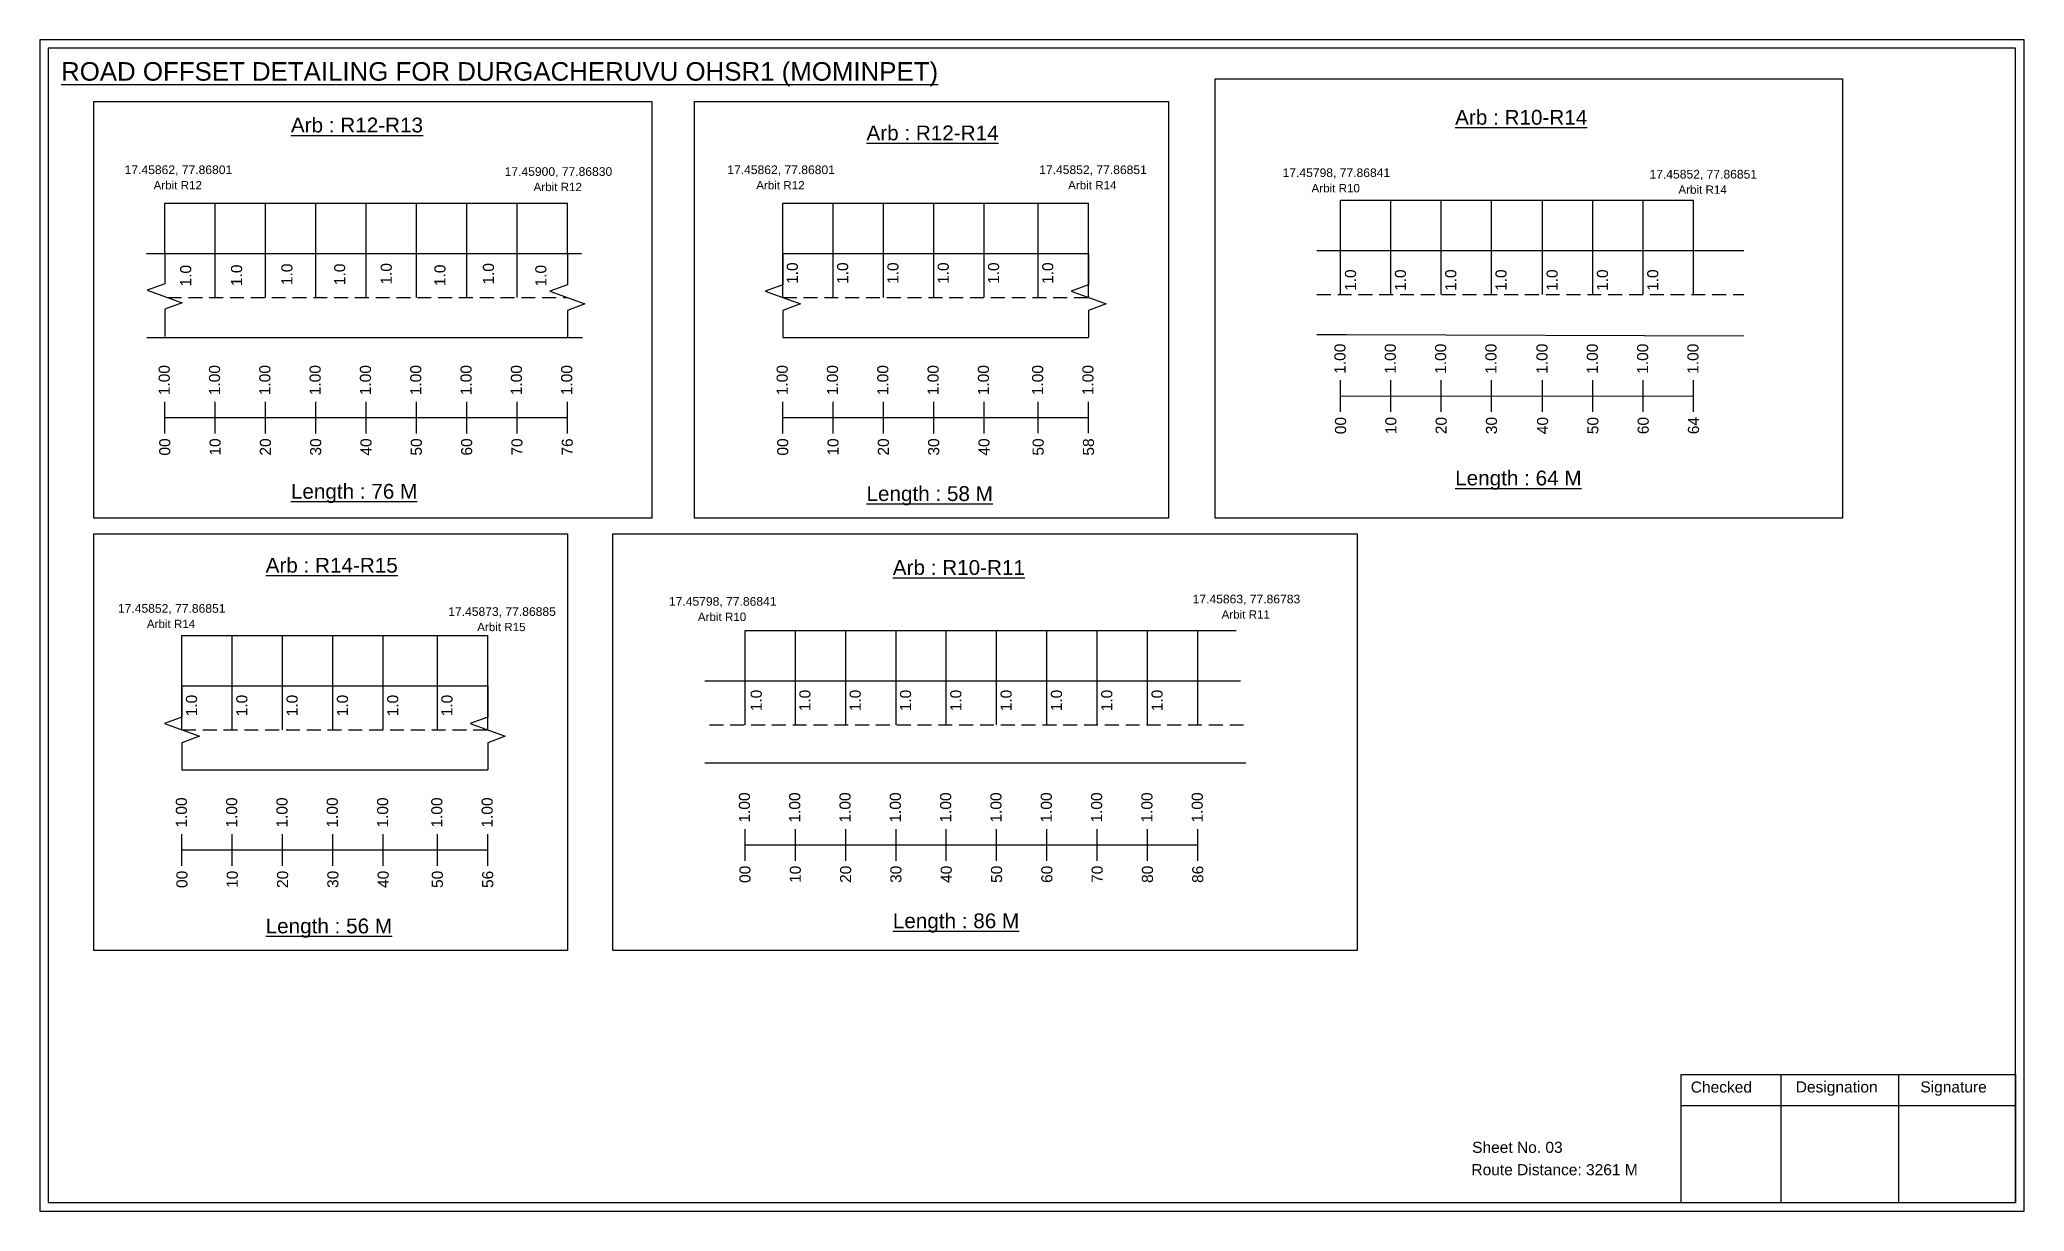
# Model space of a CAD drawing. Header units: inches. Extents: x 1512 to 7627, y 399 to 2397.
# Drawn here: x 6365 to 6901, y 1972 to 2288 of the extents above; entities that cross this region are included whole.
import ezdxf

# ---------------------------------------------------------------- set-up
doc = ezdxf.new("R2010")
doc.units = ezdxf.units.IN
doc.header["$MEASUREMENT"] = 0
doc.linetypes.add('DASHED2', pattern=[0.375, 0.25, -0.125])
doc.layers.add('PDF_Geometry', color=7, linetype='Continuous')
doc.layers.add('PDF_Text', color=5, linetype='Continuous')
doc.styles.add('PDF Arial', font='arial.ttf')
doc.styles.get("Standard").update_dxf_attribs({"font": 'arial.ttf'})

msp = doc.modelspace()

# ---------------------------------------------------------------- texts
at = {"color": 242, "true_color": 0xcd2027}
for s, height, p in [('%%UROAD OFFSET DETAILING FOR DURGACHERUVU OHSR1 (MOMINPET)', 5, (6370.41, 2277.21)), ('%%UArb : R10-R14', 4, (6747.26, 2265.3)), ('%%UArb : R12-R13', 4, (6432.54, 2263.21)), ('%%UArb : R12-R14', 4, (6588.13, 2261.08)), ('%%ULength : 76 M', 4, (6432.54, 2164.21)), ('%%ULength : 58 M', 4, (6588.13, 2163.58)), ('%%ULength : 64 M', 4, (6747.26, 2167.8)), ('%%UArb : R14-R15', 4, (6425.72, 2144.21)), ('%%UArb : R10-R11', 4, (6595.25, 2143.6)), ('%%ULength : 56 M', 4, (6425.72, 2046.71)), ('%%ULength : 86 M', 4, (6595.25, 2048.1))]:
    msp.add_text(s, height=height, dxfattribs=at).set_placement(p)
at = {"color": 5}
for s, height, p in [('17.45862, 77.86801', 2.34, (6387.6, 2251.95)), ('17.45900, 77.86830', 2.34, (6490.32, 2251.47)), ('17.45862, 77.86801', 2.34, (6550.51, 2251.95)), ('17.45852, 77.86851', 2.34, (6634.82, 2251.95)), ('17.45798, 77.86841', 2.34, (6700.61, 2251.15)), ('Arbit R12', 2.246, (6395.42, 2247.82)), ('Arbit R12', 2.246, (6498.14, 2247.35)), ('Arbit R12', 2.246, (6558.33, 2247.82)), ('Arbit R14', 2.246, (6642.64, 2247.82)), ('Arbit R10', 2.246, (6708.43, 2247.02)), ('17.45852, 77.86851', 2.34, (6799.79, 2250.75)), ('Arbit R14', 2.246, (6807.61, 2246.63)), ('17.45852, 77.86851', 2.34, (6385.78, 2133.37)), ('17.45798, 77.86841', 2.34, (6534.73, 2135.27)), ('17.45863, 77.86783', 2.34, (6676.3, 2135.91)), ('Arbit R14', 2.246, (6393.6, 2129.24)), ('17.45873, 77.86885', 2.34, (6475.08, 2132.52)), ('Arbit R15', 2.246, (6482.9, 2128.4)), ('Arbit R10', 2.246, (6542.55, 2131.14)), ('Arbit R11', 2.246, (6684.12, 2131.78))]:
    msp.add_text(s, height=height, dxfattribs=at).set_placement(p)
for p in [(6405.6, 2221.56), (6419.35, 2221.68), (6432.96, 2221.94), (6447.23, 2221.94), (6459.82, 2222.07), (6474.33, 2221.68), (6487.44, 2222.07), (6501.6, 2221.57), (6569.58, 2222.25), (6583.18, 2222.25), (6596.78, 2222.25), (6610.38, 2222.25), (6623.98, 2222.25), (6638.63, 2222.25), (6720.47, 2220.36), (6733.96, 2220.36), (6747.56, 2220.36), (6761.16, 2220.36), (6774.97, 2220.36), (6788.57, 2220.36), (6802.17, 2220.36), (6407.17, 2105.37), (6420.77, 2105.37), (6434.37, 2105.37), (6447.97, 2105.37), (6461.57, 2105.37), (6476.22, 2105.37), (6559.82, 2106.73), (6572.98, 2106.73), (6586.58, 2106.73), (6600.18, 2106.73), (6613.78, 2106.73), (6627.38, 2106.73), (6640.98, 2106.73), (6654.58, 2106.73), (6668.18, 2106.73)]:
    msp.add_text('1.0', height=3, rotation=90).set_placement(p)
at = {"color": 217, "true_color": 0x93278f}
for s, p in [('1.00', (6717.62, 2197.96)), ('1.00', (6731.22, 2197.96)), ('1.00', (6744.82, 2197.96)), ('1.00', (6758.42, 2197.96)), ('1.00', (6772.23, 2197.96)), ('1.00', (6785.83, 2197.96)), ('1.00', (6799.43, 2197.96)), ('1.00', (6813.03, 2197.96)), ('1.00', (6399.79, 2192.17)), ('1.00', (6413.39, 2192.17)), ('1.00', (6426.99, 2192.17)), ('1.00', (6440.59, 2192.17)), ('1.00', (6454.19, 2192.17)), ('1.00', (6467.79, 2192.17)), ('1.00', (6481.39, 2192.17)), ('1.00', (6494.99, 2192.17)), ('1.00', (6508.59, 2192.17)), ('1.00', (6566.84, 2192.17)), ('1.00', (6580.44, 2192.17)), ('1.00', (6594.04, 2192.17)), ('1.00', (6607.64, 2192.17)), ('1.00', (6621.24, 2192.17)), ('1.00', (6635.89, 2192.17)), ('1.00', (6649.49, 2192.17)), ('00', (6717.77, 2181.64)), ('10', (6731.37, 2181.64)), ('20', (6744.97, 2181.64)), ('30', (6758.57, 2181.64)), ('40', (6772.38, 2181.64)), ('50', (6785.98, 2181.64)), ('60', (6799.58, 2181.64)), ('64', (6813.18, 2181.64)), ('00', (6399.94, 2175.85)), ('10', (6413.54, 2175.85)), ('20', (6427.14, 2175.85)), ('30', (6440.74, 2175.85)), ('40', (6454.34, 2175.85)), ('50', (6467.94, 2175.85)), ('60', (6481.54, 2175.85)), ('70', (6495.14, 2175.85)), ('76', (6508.74, 2175.85)), ('00', (6566.99, 2175.85)), ('10', (6580.59, 2175.85)), ('20', (6594.19, 2175.85)), ('30', (6607.79, 2175.85)), ('40', (6621.39, 2175.85)), ('50', (6636.04, 2175.85)), ('58', (6649.64, 2175.85)), ('1.00', (6404.43, 2075.29)), ('1.00', (6418.03, 2075.29)), ('1.00', (6431.63, 2075.29)), ('1.00', (6445.23, 2075.29)), ('1.00', (6458.83, 2075.29)), ('1.00', (6473.48, 2075.29)), ('1.00', (6487.08, 2075.29)), ('1.00', (6556.63, 2076.65)), ('1.00', (6570.23, 2076.65)), ('1.00', (6583.83, 2076.65)), ('1.00', (6597.43, 2076.65)), ('1.00', (6611.03, 2076.65)), ('1.00', (6624.63, 2076.65)), ('1.00', (6638.23, 2076.65)), ('1.00', (6651.83, 2076.65)), ('1.00', (6665.43, 2076.65)), ('1.00', (6679.03, 2076.65)), ('00', (6404.58, 2058.97)), ('10', (6418.18, 2058.97)), ('20', (6431.78, 2058.97)), ('30', (6445.38, 2058.97)), ('40', (6458.98, 2058.97)), ('50', (6473.63, 2058.97)), ('56', (6487.23, 2058.97)), ('00', (6556.78, 2060.33)), ('10', (6570.38, 2060.33)), ('20', (6583.98, 2060.33)), ('30', (6597.58, 2060.33)), ('40', (6611.18, 2060.33)), ('50', (6624.78, 2060.33)), ('60', (6638.38, 2060.33)), ('70', (6651.98, 2060.33)), ('80', (6665.58, 2060.33)), ('86', (6679.18, 2060.33))]:
    msp.add_text(s, height=3, rotation=90, dxfattribs=at).set_placement(p)
for s, p in [('Sheet No. 03', (6751.85, 1987.37)), ('Route Distance: 3261 M', (6751.66, 1981.32))]:
    msp.add_text(s, height=3).set_placement(p)
at = {"layer": 'PDF_Text', "color": 7, "attachment_point": 7, "style": 'PDF Arial'}
for s, insert, char_height in [('Checked', (6810.95, 2003.62), 3.001), ('Designation', (6839.33, 2002.79), 3.0006), ('Signature', (6873.01, 2002.79), 3.001)]:
    msp.add_mtext(s, dxfattribs=dict(at, insert=insert, char_height=char_height))

# ---------------------------------------------------------------- linework, layer by layer
at = {"color": 5}
for p, q in [((6398.47, 2244.11), (6507.27, 2244.11)), ((6565.51, 2244.11), (6648.17, 2244.11)), ((6716.29, 2244.9), (6811.71, 2244.9)), ((6403.1, 2127.23), (6485.76, 2127.23)), ((6555.31, 2128.59), (6688.08, 2128.59))]:
    msp.add_line(p, q, dxfattribs=at)
for p, q in [((6398.47, 2230.46), (6398.47, 2244.11)), ((6412.07, 2218.57), (6412.07, 2244.11)), ((6425.67, 2218.57), (6425.67, 2244.11)), ((6439.27, 2218.57), (6439.27, 2244.11)), ((6452.87, 2218.57), (6452.87, 2244.11)), ((6466.47, 2218.57), (6466.47, 2244.11)), ((6480.07, 2218.57), (6480.07, 2244.11)), ((6493.67, 2218.57), (6493.67, 2244.11)), ((6507.27, 2230.46), (6507.27, 2244.11)), ((6565.51, 2218.57), (6565.51, 2244.11)), ((6579.11, 2218.57), (6579.11, 2244.11)), ((6592.71, 2218.57), (6592.71, 2244.11)), ((6606.31, 2218.57), (6606.31, 2244.11)), ((6619.91, 2218.57), (6619.91, 2244.11)), ((6634.57, 2218.58), (6634.57, 2244.11)), ((6648.17, 2218.58), (6648.17, 2244.11)), ((6716.29, 2219.36), (6716.29, 2244.9)), ((6729.89, 2219.36), (6729.89, 2244.9)), ((6743.49, 2219.36), (6743.49, 2244.9)), ((6757.09, 2219.36), (6757.09, 2244.9)), ((6770.91, 2219.36), (6770.91, 2244.9)), ((6784.51, 2219.36), (6784.51, 2244.9)), ((6798.11, 2219.36), (6798.11, 2244.9)), ((6811.71, 2219.36), (6811.71, 2244.9)), ((6393.47, 2230.46), (6511.09, 2230.51)), ((6565.51, 2230.46), (6648.17, 2230.46)), ((6825.31, 2231.25), (6709.88, 2231.25)), ((6393.62, 2207.77), (6511.4, 2207.77)), ((6565.51, 2207.77), (6648.17, 2207.77)), ((6709.88, 2208.56), (6717.94, 2208.56)), ((6717.94, 2208.56), (6825.31, 2208.26)), ((6403.1, 2101.69), (6403.1, 2127.23)), ((6416.7, 2101.69), (6416.7, 2127.23)), ((6430.3, 2101.69), (6430.3, 2127.23)), ((6443.9, 2101.69), (6443.9, 2127.23)), ((6457.5, 2101.69), (6457.5, 2127.23)), ((6472.16, 2101.7), (6472.16, 2127.23)), ((6485.76, 2101.7), (6485.76, 2127.23)), ((6555.31, 2103.05), (6555.31, 2128.59)), ((6568.91, 2103.05), (6568.91, 2128.59)), ((6582.51, 2103.05), (6582.51, 2128.59)), ((6596.11, 2103.05), (6596.11, 2128.59)), ((6609.71, 2103.05), (6609.71, 2128.59)), ((6623.31, 2103.05), (6623.31, 2128.59)), ((6636.91, 2103.05), (6636.91, 2128.59)), ((6650.51, 2103.05), (6650.51, 2128.59)), ((6664.11, 2103.05), (6664.11, 2128.59)), ((6677.71, 2103.05), (6677.71, 2128.59)), ((6544.43, 2114.94), (6689.22, 2114.94)), ((6403.1, 2113.58), (6485.76, 2113.58)), ((6690.63, 2092.75), (6544.43, 2092.75)), ((6403.1, 2090.89), (6485.76, 2090.89))]:
    msp.add_line(p, q)
at = {"linetype": 'DASHED2', "ltscale": 15}
for p, q in [((6399.23, 2218.57), (6507.27, 2218.57)), ((6565.51, 2218.58), (6648.17, 2218.58)), ((6709.88, 2219.36), (6825.31, 2219.36)), ((6545.7, 2103.05), (6690.06, 2103.05)), ((6403.1, 2101.7), (6485.76, 2101.7))]:
    msp.add_line(p, q, dxfattribs=at)
at = {"color": 217, "true_color": 0x93278f}
for p, q in [((6716.29, 2187.67), (6716.29, 2196.23)), ((6729.89, 2187.67), (6729.89, 2196.23)), ((6743.49, 2187.67), (6743.49, 2196.23)), ((6757.09, 2187.67), (6757.09, 2196.23)), ((6770.91, 2187.67), (6770.91, 2196.23)), ((6784.51, 2187.67), (6784.51, 2196.23)), ((6798.11, 2187.67), (6798.11, 2196.23)), ((6811.71, 2187.67), (6811.71, 2196.23)), ((6398.47, 2181.87), (6398.47, 2190.43)), ((6412.07, 2181.87), (6412.07, 2190.43)), ((6425.67, 2181.87), (6425.67, 2190.43)), ((6439.27, 2181.87), (6439.27, 2190.43)), ((6452.87, 2181.87), (6452.87, 2190.43)), ((6466.47, 2181.87), (6466.47, 2190.43)), ((6480.07, 2181.87), (6480.07, 2190.43)), ((6493.67, 2181.87), (6493.67, 2190.43)), ((6507.27, 2181.87), (6507.27, 2190.43)), ((6565.51, 2181.87), (6565.51, 2190.43)), ((6579.11, 2181.87), (6579.11, 2190.43)), ((6592.71, 2181.87), (6592.71, 2190.43)), ((6606.31, 2181.87), (6606.31, 2190.43)), ((6619.91, 2181.87), (6619.91, 2190.43)), ((6634.57, 2181.88), (6634.57, 2190.43)), ((6648.17, 2181.88), (6648.17, 2190.43)), ((6716.29, 2191.94), (6811.71, 2192)), ((6398.47, 2186.14), (6507.27, 2186.14)), ((6565.51, 2186.14), (6648.17, 2186.15)), ((6403.1, 2065), (6403.1, 2073.55)), ((6416.7, 2065), (6416.7, 2073.55)), ((6430.3, 2065), (6430.3, 2073.55)), ((6443.9, 2065), (6443.9, 2073.55)), ((6457.5, 2065), (6457.5, 2073.55)), ((6472.16, 2065), (6472.16, 2073.56)), ((6485.76, 2065), (6485.76, 2073.56)), ((6555.31, 2066.35), (6555.31, 2074.91)), ((6568.91, 2066.35), (6568.91, 2074.91)), ((6582.51, 2066.35), (6582.51, 2074.91)), ((6596.11, 2066.35), (6596.11, 2074.91)), ((6609.71, 2066.35), (6609.71, 2074.91)), ((6623.31, 2066.35), (6623.31, 2074.91)), ((6636.91, 2066.35), (6636.91, 2074.91)), ((6650.51, 2066.35), (6650.51, 2074.91)), ((6664.11, 2066.35), (6664.11, 2074.91)), ((6677.71, 2066.35), (6677.71, 2074.91)), ((6403.1, 2069.26), (6485.76, 2069.28)), ((6555.31, 2070.62), (6677.71, 2070.65))]:
    msp.add_line(p, q, dxfattribs=at)
for points in [[(6682.36, 2277.73), (6851.98, 2277.73), (6851.98, 2158.91), (6682.36, 2158.91)], [(6379.24, 2271.59), (6530.09, 2271.59), (6530.09, 2158.91), (6379.24, 2158.91)], [(6541.65, 2271.59), (6669.74, 2271.59), (6669.74, 2158.91), (6541.65, 2158.91)], [(6379.24, 2154.71), (6507.33, 2154.71), (6507.33, 2042.03), (6379.24, 2042.03)], [(6519.53, 2154.71), (6720.77, 2154.71), (6720.77, 2042.03), (6519.53, 2042.03)]]:
    msp.add_lwpolyline(points, close=True)
at = {"linetype": 'Continuous'}
for points in [[(6398.45, 2230.74), (6398.45, 2222.31), (6393.71, 2220.58), (6403.19, 2217.13), (6398.45, 2215.4), (6398.45, 2208.05)], [(6507.27, 2230.46), (6507.27, 2222.02), (6502.52, 2220.3), (6512.01, 2216.84), (6507.27, 2215.12), (6507.27, 2207.77)], [(6565.51, 2230.46), (6565.51, 2222.02), (6560.77, 2220.3), (6570.26, 2216.84), (6565.51, 2215.12), (6565.51, 2207.77)], [(6648.17, 2230.46), (6648.17, 2222.02), (6643.42, 2220.3), (6652.91, 2216.84), (6648.17, 2215.12), (6648.17, 2207.77)], [(6403.1, 2113.58), (6403.1, 2105.15), (6398.36, 2103.42), (6407.85, 2099.97), (6403.1, 2098.24), (6403.1, 2090.89)], [(6485.76, 2113.58), (6485.76, 2105.15), (6481.01, 2103.42), (6490.5, 2099.97), (6485.76, 2098.24), (6485.76, 2090.89)]]:
    msp.add_lwpolyline(points, dxfattribs=at)
at = {"layer": 'PDF_Geometry'}
for points in [[(6364.64, 2288.28), (6364.64, 1971.57), (6901.11, 1971.57), (6901.11, 2288.28)], [(6366.96, 2285.96), (6366.96, 1973.99), (6898.69, 1973.99), (6898.69, 2285.96)]]:
    msp.add_lwpolyline(points, close=True, dxfattribs=at)
at = {"layer": 'PDF_Geometry', "color": 242, "true_color": 0xcc1f26}
msp.add_lwpolyline([(6898.69, 1973.9), (6808.35, 1973.9), (6808.35, 2008.51), (6898.69, 2008.51)], close=True, dxfattribs=at)
for points in [[(6835.33, 2008.51), (6835.33, 1973.9)], [(6867.06, 2008.51), (6867.06, 1973.9)], [(6808.35, 2000.13), (6898.69, 2000.13)]]:
    msp.add_lwpolyline(points, dxfattribs=at)

msp.set_redraw_order([(e.dxf.handle, doc.entitydb.next_handle()) for e in msp.query("TEXT MTEXT ATTDEF DIMENSION ARC_DIMENSION")])  # texts and dimensions are drawn at this point

doc.saveas('drawing.dxf')
